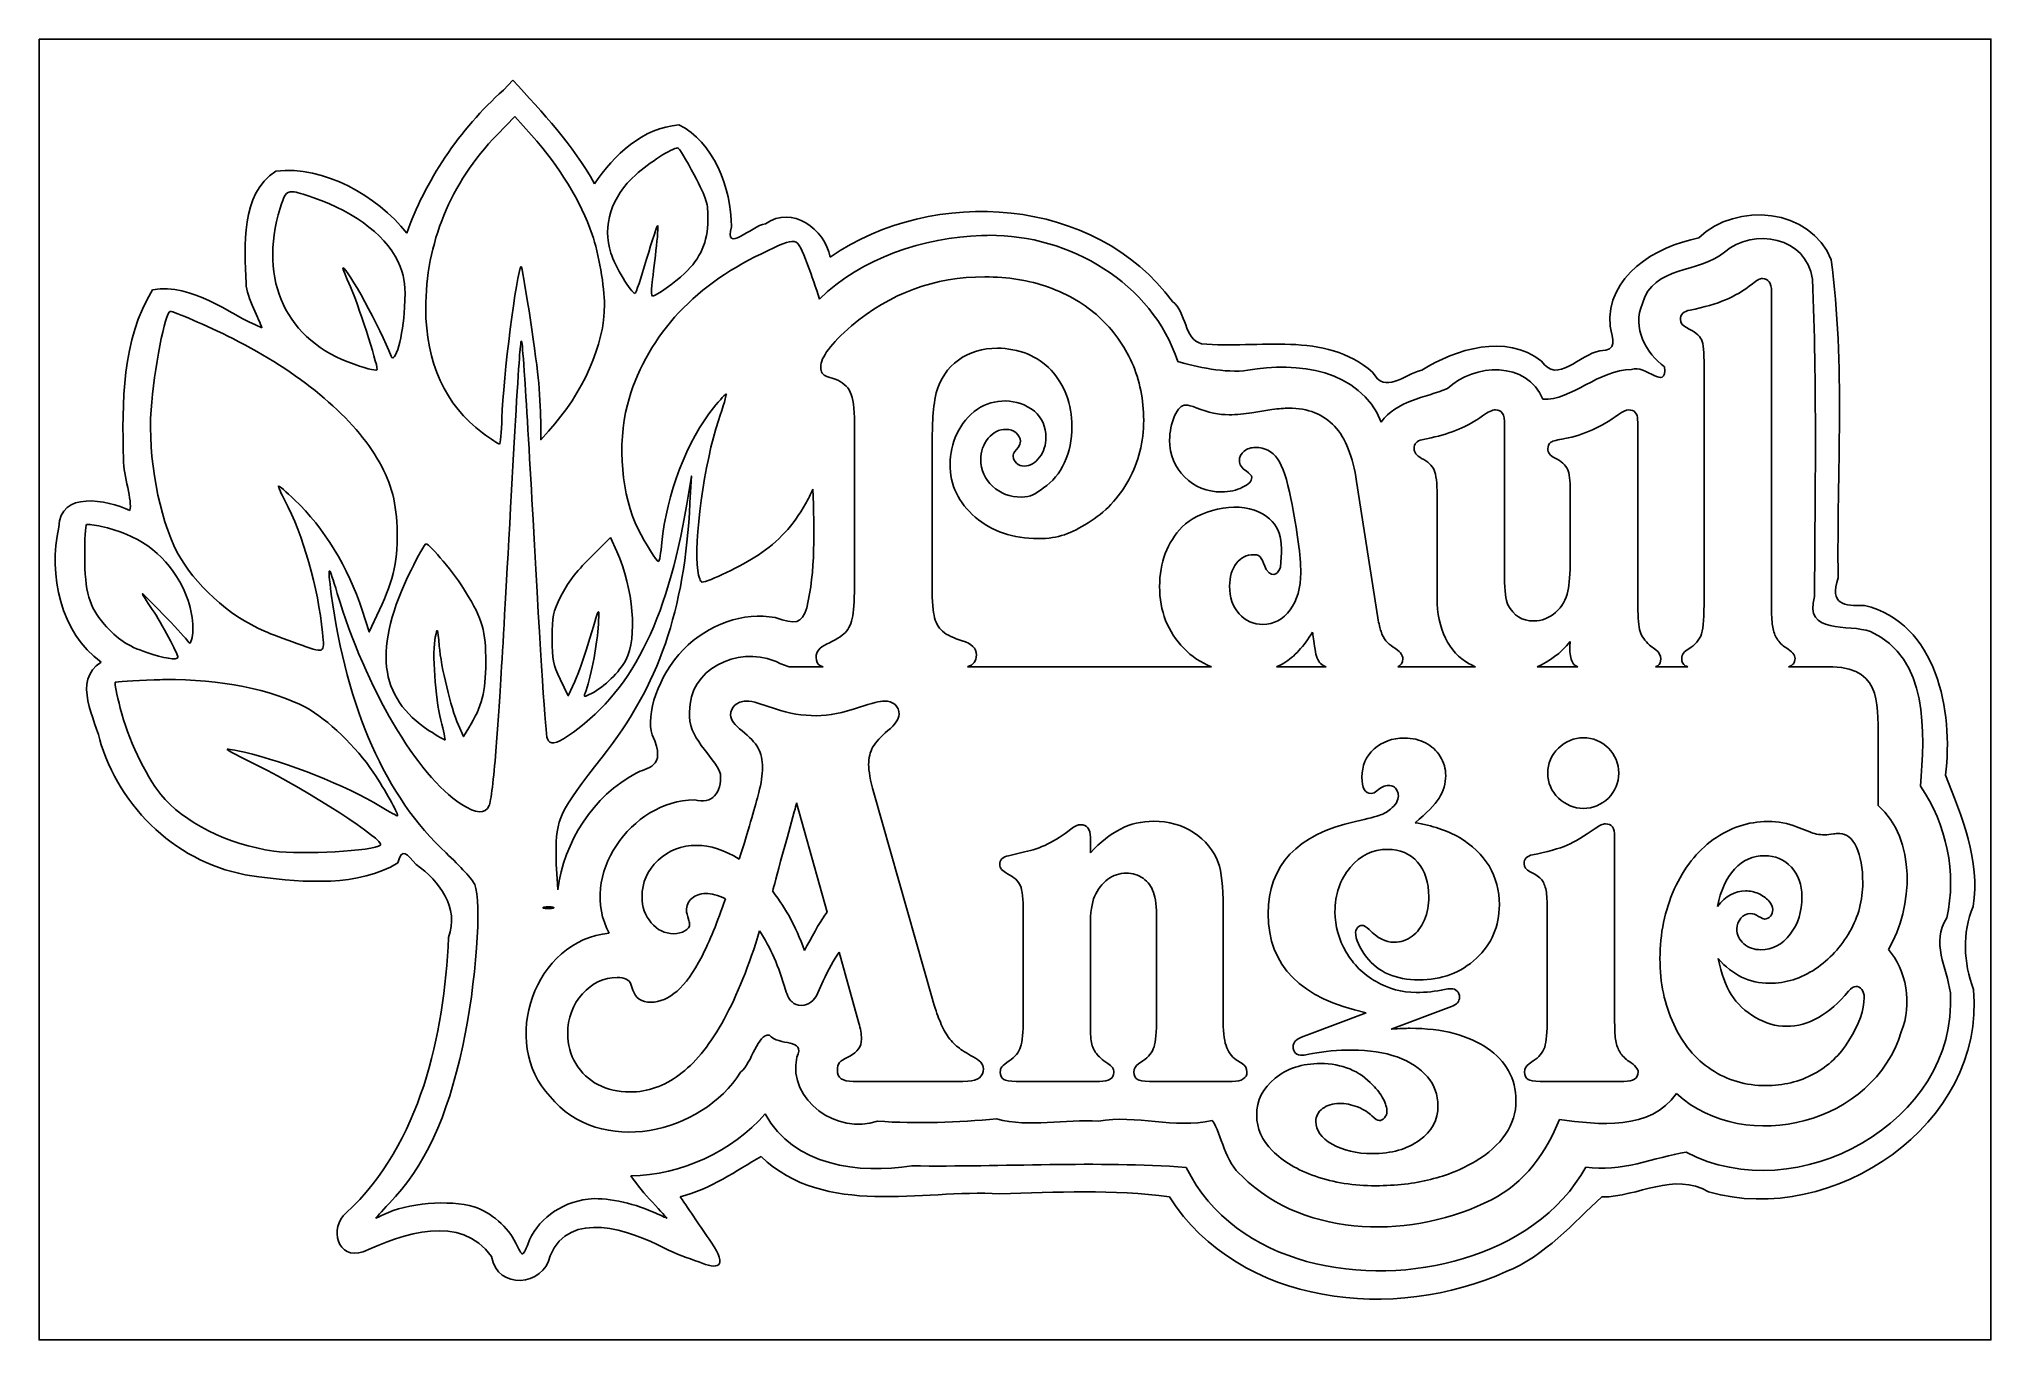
# Model space of a CAD drawing. Extents: x 1 to 301, y 0 to 200.
import ezdxf

# ---------------------------------------------------------------- set-up
doc = ezdxf.new("R2010")
doc.units = 0
doc.layers.add('Ebene_1', color=7, linetype='CONTINUOUS')

msp = doc.modelspace()

# ---------------------------------------------------------------- linework, layer by layer
at = {"layer": 'Ebene_1', "color": 7}
for points in [[(0.711916, 199.947045), (300.711916, 199.947045), (300.711916, -0.052955), (0.711916, -0.052955)], [(98.847483, 183.213671)], [(39.667622, 176.469897)], [(146.729819, 169.770033)], [(146.069189, 163.386542)], [(20.862573, 158.083938)], [(8.323811, 125.33657)], [(60.186795, 122.347617)], [(196.434589, 108.76714)], [(236.044057, 107.312447)], [(20.09933, 101.468272)], [(243.492795, 87.096823)], [(162.290591, 77.222063)], [(78.999598, 66.535004)], [(258.701669, 66.597893)], [(121.865821, 65.716213)], [(111.462071, 62.850763)], [(258.789839, 58.574673)], [(217.791989, 51.212673)], [(244.286302, 39.706823)]]:
    msp.add_lwpolyline(points, close=True, dxfattribs=at)
for points in [[(73.552741, 193.611454), (72.072271, 192.072392), (72.072291, 192.072392)], [(73.82162, 188.048516), (71.126178, 185.244038)], [(76.414256, 185.142234), (73.82162, 188.048516)], [(266.991004, 112.381906), (266.991004, 161.138618)], [(121.779198, 148.089803), (123.057673, 147.649004)], [(256.630913, 149.676787), (256.630913, 113.924964)], [(77.816246, 141.242589), (77.821406, 138.342507), (79.023916, 139.671626)], [(190.175023, 142.975904), (187.088907, 142.49118)], [(246.447556, 112.690413), (246.447556, 140.507321), (246.447556, 140.992045), (246.403632, 141.432846)], [(68.862233, 139.407559), (68.863821, 139.407559)], [(126.054907, 140.948119), (126.054907, 116.613689)], [(214.663449, 138.655753), (213.252682, 138.347246)], [(225.949065, 117.142856), (225.949065, 140.507321)], [(137.95754, 116.702055), (137.95754, 137.112695)], [(151.183087, 137.157137), (150.698362, 136.539602)], [(100.756928, 128.630955), (100.968801, 132.754219), (100.251532, 128.434584)], [(206.485654, 110.97114), (203.223839, 131.910945)], [(215.588974, 129.794797), (215.588974, 113.968888)], [(236.044057, 130.456255), (236.044057, 119.876023)], [(88.519949, 123.32947), (85.400242, 120.188061)], [(89.493531, 121.169425), (88.519949, 123.32947)], [(50.369303, 112.137389), (51.457085, 108.799091), (53.047177, 112.179764)], [(17.276755, 105.617373), (17.276755, 105.616844)], [(249.225165, 106.033973), (248.255197, 106.783281)], [(121.242279, 103.447567), (116.002291, 103.447567)], [(180.905304, 103.447567), (143.403718, 103.447567)], [(198.552806, 103.447567), (190.925882, 103.447567)], [(221.467685, 103.447567), (209.540766, 103.447567)], [(237.20316, 103.447567), (230.941525, 103.447567)], [(254.110654, 103.447567), (249.176587, 103.447567)], [(276.383524, 103.447567), (269.591363, 103.447567)], [(80.818608, 101.534418), (82.048508, 98.981602), (83.045347, 101.180435)], [(84.635948, 99.36556), (84.635948, 99.366618)], [(111.197571, 97.853243), (113.886671, 96.971573)], [(65.170986, 94.465601), (65.924946, 92.698266), (66.770887, 94.072859)], [(283.372432, 82.132589), (283.372432, 91.432426)], [(129.007391, 84.055043), (137.956381, 52.491103)], [(116.796201, 81.145513), (115.738191, 77.310233), (114.680181, 73.563123)], [(121.865821, 65.716213), (117.148871, 82.512113)], [(270.824693, 78.853163), (272.852543, 78.059653)], [(162.290591, 77.222063), (162.290591, 74.841543)], [(242.875623, 77.354313), (242.875623, 48.788073)], [(108.332121, 73.871703), (108.596631, 74.665213)], [(149.726731, 74.400713), (152.195421, 74.973793)], [(182.701351, 66.553803), (182.701351, 49.537493)], [(151.975001, 49.361163), (151.975001, 50.198753), (151.975001, 65.716213)], [(162.290591, 63.644283), (162.290591, 48.788073)], [(172.473931, 49.361163), (172.473931, 50.198753), (172.473931, 64.658203)], [(232.51595, 49.361163), (232.51595, 50.331003), (232.51595, 65.892553)], [(111.462071, 62.850773), (111.197571, 61.969103)], [(118.383211, 59.809003), (118.735881, 60.514343)], [(126.715031, 48.655813), (123.673261, 59.544483)], [(91.668481, 54.651203), (91.977071, 53.725443)], [(121.248651, 55.136113), (120.411061, 53.328683)], [(217.791989, 51.212673), (208.534411, 47.730063)], [(195.000711, 46.583883), (195.573801, 46.804303), (204.699131, 50.242833)], [(169.696661, 42.395933), (170.357911, 42.836773)], [(184.729201, 43.013103), (185.610881, 42.440013)], [(229.738676, 42.395933), (230.355848, 42.836773)], [(143.466841, 39.750913), (142.673341, 39.706813), (125.833361, 39.706813)], [(163.701271, 39.706823), (150.872911, 39.706823)], [(184.112031, 39.706823), (171.371841, 39.706823)], [(244.286302, 39.706823), (231.413857, 39.706823)], [(73.973549, 14.844103), (73.97302, 14.843574)]]:
    msp.add_lwpolyline(points, dxfattribs=at)
for points in [[(72.072291, 192.072392), (65.428751, 186.225764), (59.865091, 177.805543), (57.234401, 170.109513)], [(86.089851, 177.699353), (82.812771, 183.653402), (78.102311, 188.627551), (73.552741, 193.611454)], [(99.066411, 186.75208), (93.504341, 186.306076), (89.050851, 182.135373), (86.089851, 177.699353)], [(107.138681, 171.093893), (107.145681, 177.008363), (104.296561, 184.237855), (99.066411, 186.75208)], [(71.126178, 185.244038), (63.912459, 177.738598), (60.149586, 168.571992), (60.149586, 158.505101)], [(85.733585, 169.896136), (83.968293, 175.018186), (80.753656, 180.277695), (76.414256, 185.142234)], [(98.847483, 183.213671), (98.028262, 183.206289), (94.448796, 180.904856), (92.422035, 179.082657)], [(101.389446, 179.083173), (100.216567, 181.357042), (99.072424, 183.215671), (98.847483, 183.213671)], [(57.234401, 170.109513), (52.542281, 175.969933), (44.543831, 180.434644), (37.119171, 179.656381)], [(37.119171, 179.656381), (31.612651, 176.058533), (32.318341, 168.127293), (32.523461, 162.414203)], [(92.422035, 179.082657), (88.670915, 175.71013), (87.249917, 171.243344), (88.591778, 167.041015)], [(103.508179, 172.11254), (103.521118, 174.788639), (103.401497, 175.182336), (101.389446, 179.083173)], [(174.894541, 159.613423), (162.997691, 175.762553), (138.249621, 177.399403), (122.326181, 166.427873)], [(39.667622, 176.469897), (38.587063, 176.541059), (38.36267, 175.830888), (37.77937, 173.942401)], [(42.799733, 175.583646), (41.272664, 176.103047), (40.315983, 176.427198), (39.667622, 176.469897)], [(56.198407, 164.956386), (54.544666, 169.340037), (49.580686, 173.277294), (42.799733, 175.583646)], [(122.326181, 166.427873), (121.398491, 170.768023), (116.532571, 174.449483), (112.357431, 171.550923)], [(276.1445, 166.015763), (273.058112, 173.968783), (261.542253, 174.955403), (255.816377, 169.377093)], [(37.77937, 173.942401), (34.331849, 162.780522), (38.723483, 153.514306), (49.153358, 149.945418)], [(94.094802, 166.125824), (94.945623, 169.036814), (95.712941, 171.347061), (95.800639, 171.259362)], [(95.800639, 171.259362), (95.888301, 171.17184), (95.765222, 169.45298), (95.527272, 167.43944)], [(99.945091, 163.929576), (102.385761, 166.229135), (103.494281, 168.769958), (103.508179, 172.11254)], [(112.357431, 171.550923), (110.180011, 171.206913), (105.946981, 166.816223), (107.138681, 171.093893)], [(273.262661, 163.039179), (272.388676, 169.495319), (264.247942, 171.025282), (259.735322, 167.199648)], [(87.632177, 159.112815), (87.64104, 161.723466), (86.691295, 167.117286), (85.733585, 169.896136)], [(118.807504, 165.300551), (117.048295, 169.760722), (117.494382, 169.656947), (111.742304, 166.941277)], [(145.540239, 169.736457), (136.773448, 169.466678), (127.041771, 166.241216), (120.642535, 159.971679)], [(146.729832, 169.770046), (146.332603, 169.766792), (145.936238, 169.755468), (145.540239, 169.736457)], [(175.714095, 150.396538), (171.798814, 162.444083), (159.043863, 169.870932), (146.729819, 169.770033)], [(255.816377, 169.377093), (249.184997, 168.056413), (241.478447, 163.554593), (242.195287, 155.783343)], [(71.854335, 141.690624), (72.032217, 147.741904), (74.122317, 164.332039), (74.791106, 165.000828)], [(74.791106, 165.000828), (74.989488, 165.199197), (76.984897, 152.247658), (77.429706, 147.873709)], [(88.591778, 167.041015), (89.216219, 165.085434), (91.757232, 160.832945), (92.301112, 160.833125)], [(111.742304, 166.941277), (101.020583, 161.879327), (93.749254, 153.675537), (91.144595, 143.702386)], [(92.301112, 160.833125), (92.436793, 160.833175), (93.244042, 163.214843), (94.094802, 166.125824)], [(95.527272, 167.43944), (95.289052, 165.425879), (95.010744, 163.027492), (94.908705, 162.109533)], [(120.642535, 159.971679), (120.123748, 161.732314), (119.513738, 163.510023), (118.807504, 165.300551)], [(259.735322, 167.199648), (255.88123, 163.845525), (248.759718, 165.204978), (247.137642, 159.263699)], [(277.220672, 117.101703), (277.006054, 133.380213), (278.34205, 149.875853), (276.1445, 166.015763)], [(34.968781, 155.545063), (29.571511, 157.791243), (24.445361, 162.401053), (18.154321, 161.394673)], [(32.523461, 162.414203), (32.653021, 160.140113), (34.633601, 156.706853), (34.968781, 155.545063)], [(48.590615, 161.839264), (47.848353, 163.445735), (47.321832, 164.760015), (47.420125, 164.760015)], [(47.420125, 164.760015), (48.108465, 164.760015), (53.209102, 155.433596), (54.829498, 151.212007)], [(56.891904, 158.673048), (57.061994, 162.09365), (56.972657, 162.904037), (56.198407, 164.956386)], [(94.908705, 162.109533), (94.806166, 161.191561), (94.854828, 160.440383), (95.016708, 160.440383)], [(95.016708, 160.440383), (95.532278, 160.440383), (98.386219, 162.460805), (99.945091, 163.929576)], [(146.069189, 163.386542), (138.369229, 163.386542), (131.536182, 160.874043), (125.570182, 155.848502)], [(155.855671, 161.799561), (152.857981, 162.857571), (149.595889, 163.386542), (146.069189, 163.386542)], [(264.081106, 162.328728), (262.670427, 161.241327), (261.289072, 160.418534), (259.937173, 159.860144)], [(265.580238, 163.122478), (265.198179, 163.122478), (264.698276, 162.857727), (264.081106, 162.328728)], [(266.991004, 161.138618), (266.991004, 162.461128), (266.520691, 163.122478), (265.580238, 163.122478)], [(273.598558, 114.254042), (273.670879, 130.51214), (273.980799, 146.842771), (273.262661, 163.039179)], [(18.154321, 161.394673), (13.431031, 153.690093), (13.470271, 144.048193), (13.689481, 135.300923)], [(52.688032, 149.166135), (52.688032, 150.099826), (49.596032, 159.663175), (48.590615, 161.839264)], [(79.023916, 139.671626), (84.381866, 145.595866), (87.608976, 152.889257), (87.632177, 159.112815)], [(163.614371, 157.214827), (161.527739, 159.154508), (158.94153, 160.682781), (155.855671, 161.799561)], [(179.382821, 153.101703), (176.608291, 153.810503), (177.154671, 157.938493), (174.894541, 159.613423)], [(247.137642, 159.263699), (245.51486, 155.611843), (247.727115, 151.540025), (250.545703, 149.574366)], [(259.937173, 159.860144), (258.467714, 159.242974), (256.645634, 158.714001), (254.470839, 158.27316)], [(20.862573, 158.083938), (20.109569, 158.083938), (18.354138, 149.041265), (17.927868, 142.964963)], [(30.495576, 153.889879), (26.435624, 155.922519), (21.4713, 158.083938), (20.862573, 158.083938)], [(54.829498, 151.212007), (55.400239, 149.724975), (56.676695, 154.34201), (56.891904, 158.673048)], [(60.149586, 158.505101), (60.149586, 150.27113), (63.206034, 143.571428), (68.862233, 139.407559)], [(168.68383, 150.205953), (167.508267, 152.850982), (165.818561, 155.186978), (163.614371, 157.214827)], [(254.470839, 158.27316), (253.471608, 158.096831), (252.972223, 157.611979), (252.972223, 156.81847)], [(252.972223, 156.81847), (252.972223, 156.31886), (253.280576, 155.9072), (253.897746, 155.583919)], [(52.594502, 135.611925), (48.633716, 142.183956), (40.591653, 148.835258), (30.495576, 153.889879)], [(75.367263, 147.677338), (74.907052, 154.416728), (74.871746, 154.608641), (74.609687, 151.800599)], [(125.570182, 155.848502), (122.425541, 153.115312), (120.853156, 151.013954), (120.853156, 149.544495)], [(205.671881, 148.730603), (198.291541, 155.165343), (188.114361, 152.240623), (179.382821, 153.101703)], [(231.656227, 150.435683), (226.069077, 154.709313), (218.550989, 152.298013), (213.218761, 149.031393)], [(242.195287, 155.783343), (242.544597, 153.782073), (243.452767, 152.059783), (240.603487, 152.002093)], [(253.897746, 155.583919), (255.132091, 154.996139), (255.911276, 154.378911), (256.234557, 153.732352)], [(256.234557, 153.732352), (256.499055, 153.115171), (256.630913, 151.763415), (256.630913, 149.676787)], [(74.609687, 151.800599), (74.458647, 150.180669), (73.882691, 140.637644), (73.329662, 130.594142)], [(138.618998, 145.532853), (139.206778, 147.707654), (140.338441, 149.39736), (142.013621, 150.60231)], [(142.013621, 150.60231), (143.718191, 151.80727), (145.716245, 152.409954), (148.008606, 152.409954)], [(148.008606, 152.409954), (149.595613, 152.409954), (151.138931, 152.116134), (152.637779, 151.528351)], [(152.637779, 151.528351), (153.989678, 150.969953), (155.194525, 150.147171), (156.252546, 149.05977)], [(170.491471, 141.344994), (170.491471, 144.489636), (169.888787, 147.443383), (168.68383, 150.205953)], [(186.471577, 149.016778), (183.057817, 148.555585), (178.480784, 149.54908), (175.714095, 150.396538)], [(206.975753, 141.064808), (203.762822, 149.20922), (194.02464, 150.38678), (186.471577, 149.016778)], [(231.844517, 144.560718), (229.439243, 150.522646), (221.26729, 150.089391), (217.190633, 146.201447)], [(240.603487, 152.002093), (237.516277, 151.520033), (234.002867, 146.762723), (231.656227, 150.435683)], [(250.545703, 149.574366), (250.89077, 145.623629), (247.580692, 150.061189), (245.446272, 149.121164)], [(49.153358, 149.945418), (51.507038, 149.138335), (52.688032, 148.879496), (52.688032, 149.166135)], [(76.643671, 126.078139), (76.20722, 134.069759), (75.633024, 143.789537), (75.367263, 147.677338)], [(77.429706, 147.873709), (77.638436, 145.821818), (77.813246, 142.837778), (77.816246, 141.242589)], [(120.853156, 149.544495), (120.853156, 148.750986), (121.162028, 148.266134), (121.779198, 148.089803)], [(123.057673, 147.649004), (124.174463, 147.237553), (124.953124, 146.576206), (125.393965, 145.665145)], [(156.252546, 149.05977), (157.281166, 147.94298), (158.074371, 146.649879), (158.632761, 145.18042)], [(213.218761, 149.031393), (210.459131, 148.394353), (207.589001, 145.228223), (205.671881, 148.730603)], [(245.446272, 149.121164), (240.465409, 149.164114), (236.164165, 144.34797), (231.844517, 144.560718)], [(104.378928, 143.257971), (105.396749, 144.499269), (106.282918, 145.461741), (106.348317, 145.396341)], [(106.348317, 145.396341), (106.413627, 145.330989), (105.86504, 143.486576), (105.129271, 141.297366)], [(125.393965, 145.665145), (125.834805, 144.754084), (126.054907, 143.1817), (126.054907, 140.948119)], [(137.95754, 137.112695), (138.037627, 139.925809), (137.969129, 142.926485), (138.618998, 145.532853)], [(153.696113, 142.755763), (151.016243, 144.81198), (147.485948, 144.714489), (144.923522, 143.06427)], [(158.632761, 145.18042), (159.191162, 143.71097), (159.470437, 142.123523), (159.470437, 140.418952)], [(217.190633, 146.201447), (213.699823, 144.779143), (209.355198, 144.353555), (206.975753, 141.064808)], [(17.927868, 142.964963), (17.420397, 135.734584), (19.136511, 126.40659), (21.965357, 121.020052)], [(71.484849, 137.665547), (71.62307, 137.666606), (71.789435, 139.477842), (71.854335, 141.690624)], [(91.144595, 143.702386), (89.554915, 137.615758), (90.239238, 129.676358), (92.793589, 124.576941)], [(96.439362, 122.56621), (97.091502, 129.76293), (100.414399, 138.42302), (104.378928, 143.257971)], [(105.129271, 141.297366), (102.9981, 134.956695), (101.295443, 122.603017), (101.950651, 118.233658)], [(144.923522, 143.06427), (142.098052, 141.047174), (140.760636, 137.724854), (140.735146, 134.600188)], [(155.459312, 138.699679), (155.459312, 140.31608), (154.871683, 141.66837), (153.696113, 142.755763)], [(168.199102, 132.175528), (169.727344, 134.938109), (170.491471, 137.994636), (170.491471, 141.344994)], [(175.230717, 142.005936), (174.731106, 140.830366), (174.48089, 139.581387), (174.48089, 138.258878)], [(176.94999, 143.681286), (176.30343, 143.681286), (175.730335, 143.122727), (175.230717, 142.005936)], [(178.580897, 143.240488), (177.875558, 143.534376), (177.332051, 143.681286), (176.94999, 143.681286)], [(183.606433, 142.18267), (182.078202, 142.18267), (180.403019, 142.535145), (178.580897, 143.240488)], [(187.088907, 142.49118), (185.972117, 142.285458), (184.811393, 142.18267), (183.606433, 142.18267)], [(192.775899, 143.196561), (192.129339, 143.196561), (191.262416, 143.122864), (190.175023, 142.975904)], [(199.829214, 140.418952), (198.124641, 142.270464), (195.773585, 143.196561), (192.775899, 143.196561)], [(222.55444, 142.005936), (220.320867, 140.389536), (217.690531, 139.272923), (214.663449, 138.655753)], [(224.538299, 142.931978), (224.068074, 142.931978), (223.406727, 142.623106), (222.55444, 142.005936)], [(225.64004, 142.402811), (225.434316, 142.755472), (225.067304, 142.931978), (224.538299, 142.931978)], [(225.949065, 140.507321), (225.949065, 141.447779), (225.845764, 142.079522), (225.64004, 142.402811)], [(243.449805, 142.226596), (240.892949, 140.316294), (238.145296, 139.081851), (235.206381, 138.523462)], [(244.992863, 142.931978), (244.610808, 142.931978), (244.096368, 142.696814), (243.449805, 142.226596)], [(246.403632, 141.432846), (246.403632, 142.432074), (245.933317, 142.931978), (244.992863, 142.931978)], [(68.863821, 139.407559), (70.167, 138.448179), (71.346628, 137.664605), (71.484849, 137.665547)], [(145.452172, 135.261128), (145.452172, 136.52486), (145.834244, 137.626937), (146.598355, 138.567388)], [(146.598355, 138.567388), (147.333085, 139.478446), (148.259174, 139.934228), (149.375964, 139.934228)], [(149.375964, 139.934228), (149.934354, 139.934228), (150.433739, 139.757722), (150.87458, 139.405061)], [(150.87458, 139.405061), (151.31541, 139.023003), (151.536038, 138.596817), (151.536038, 138.126587)], [(151.536038, 138.126587), (151.536038, 137.803308), (151.418209, 137.480408), (151.183087, 137.157137)], [(154.489347, 135.658003), (155.135906, 136.510284), (155.459312, 137.52412), (155.459312, 138.699679)], [(159.470437, 140.418952), (159.470437, 138.361714), (159.088374, 136.49551), (158.324254, 134.820329)], [(174.48089, 138.258878), (174.48089, 136.025308), (175.245017, 134.144568), (176.773256, 132.616329)], [(203.223839, 131.910945), (202.636051, 135.760926), (201.504394, 138.596823), (199.829214, 140.418952)], [(213.252682, 138.347246), (212.459176, 138.170904), (212.062576, 137.715122), (212.062576, 136.980404)], [(235.206381, 138.523462), (234.089593, 138.347122), (233.384124, 138.156101), (233.090233, 137.950371)], [(13.689481, 135.300923), (13.693481, 132.815223), (15.084651, 128.912193), (14.673851, 127.453263)], [(55.735902, 124.900433), (55.551363, 129.263383), (54.727641, 132.072414), (52.594502, 135.611925)], [(147.259814, 131.205563), (146.054864, 132.322353), (145.452172, 133.67412), (145.452172, 135.261128)], [(150.698362, 136.539602), (150.522033, 136.333873), (150.433779, 136.06965), (150.433779, 135.746371)], [(150.433779, 135.746371), (150.433779, 135.3937), (150.610285, 135.055758), (150.962946, 134.73248)], [(152.109129, 134.291679), (153.049579, 134.291679), (153.842787, 134.746934), (154.489347, 135.658003)], [(185.193414, 135.128836), (185.193414, 135.687226), (185.443112, 136.172596), (185.942722, 136.584045)], [(186.251231, 133.541855), (185.545892, 133.982685), (185.193414, 134.511667), (185.193414, 135.128836)], [(185.942722, 136.584045), (186.412953, 136.966106), (186.986048, 137.157137), (187.661998, 137.157137)], [(187.661998, 137.157137), (189.102066, 137.157137), (190.233734, 136.56899), (191.056623, 135.39342)], [(191.056623, 135.39342), (191.850129, 134.24725), (192.540544, 132.2196), (193.128332, 129.310072)], [(212.062576, 136.980404), (212.062576, 136.686504), (212.150825, 136.422292), (212.327159, 136.18717)], [(212.327159, 136.18717), (212.532884, 135.922671), (212.826701, 135.687507), (213.208759, 135.481788)], [(213.208759, 135.481788), (214.1786, 134.982167), (214.824895, 134.379486), (215.148176, 133.674146)], [(233.090233, 137.950371), (232.766949, 137.71526), (232.605508, 137.377318), (232.605506, 136.936477)], [(232.605506, 136.936477), (232.605506, 136.378088), (232.973036, 135.907762), (233.707765, 135.525711)], [(233.707765, 135.525711), (234.677606, 135.026093), (235.323901, 134.452998), (235.647182, 133.806438)], [(140.735146, 134.600188), (140.735146, 131.367377), (142.028258, 128.648802), (144.614496, 126.444613)], [(150.962946, 134.73248), (151.286227, 134.438589), (151.66829, 134.291679), (152.109129, 134.291679)], [(158.324254, 134.820329), (157.560143, 133.174539), (156.487663, 131.881428), (155.106363, 130.94098)], [(161.939021, 125.563014), (164.55466, 127.150022), (166.641484, 129.35417), (168.199102, 132.175528)], [(176.773256, 132.616329), (178.301487, 131.088098), (180.197279, 130.323963), (182.460247, 130.323963)], [(185.678139, 131.029345), (186.618589, 131.470186), (187.088905, 131.969563), (187.088907, 132.527961)], [(187.088907, 132.527961), (187.088907, 132.851242), (186.809621, 133.189184), (186.251231, 133.541855)], [(215.148176, 133.674146), (215.442067, 132.968804), (215.588974, 131.675706), (215.588974, 129.794797)], [(235.647182, 133.806438), (235.911684, 133.189268), (236.044057, 132.072655), (236.044057, 130.456255)], [(14.673851, 127.453263), (11.160041, 129.159643), (3.872051, 130.497673), (3.744171, 124.912243)], [(38.512663, 128.992691), (37.887426, 130.16343), (37.432263, 131.178234), (37.501346, 131.247332)], [(37.501346, 131.247332), (37.570693, 131.316682), (38.688425, 130.358922), (39.984937, 129.118781)], [(39.984937, 129.118781), (44.550454, 124.751732), (48.207737, 118.770689), (50.369303, 112.137389)], [(73.329662, 130.594142), (71.725512, 101.462703), (71.531096, 98.215382), (70.922057, 90.442072)], [(118.505715, 128.479545), (118.921386, 129.222818), (119.303275, 129.984145), (119.658616, 130.758991)], [(119.658616, 130.758991), (119.835233, 124.51203), (120.07588, 118.092149), (118.709836, 112.49809)], [(151.66833, 129.530213), (149.93437, 129.530213), (148.464763, 130.088783), (147.259814, 131.205563)], [(155.106363, 130.94098), (153.725082, 130.000529), (153.284731, 129.530213), (151.66833, 129.530213)], [(188.23509, 127.193921), (184.54872, 129.025957), (178.856159, 127.383403), (176.420823, 124.945998)], [(182.460247, 130.323963), (183.694589, 130.323963), (184.76707, 130.559117), (185.678139, 131.029345)], [(193.128332, 129.310072), (194.127557, 124.225751), (194.627463, 120.419622), (194.627463, 117.892164)], [(44.272509, 108.700906), (43.62137, 115.560795), (41.277691, 123.8172), (38.512663, 128.992691)], [(78.838885, 92.353067), (78.565446, 93.065598), (77.82801, 104.393151), (76.643671, 126.078139)], [(100.251532, 128.434584), (97.223981, 110.203496), (91.602893, 99.24713), (81.951874, 92.766478)], [(87.281781, 89.556339), (96.02907, 100.723179), (99.899998, 111.947876), (100.756928, 128.630955)], [(111.237942, 120.604571), (114.385541, 122.697092), (116.635973, 125.136135), (118.505715, 128.479545)], [(144.614496, 126.444613), (147.171355, 124.240433), (150.389834, 123.138354), (154.269205, 123.138354)], [(191.496905, 118.773763), (191.95746, 122.985626), (191.595619, 125.604564), (188.23509, 127.193921)], [(3.744171, 124.912243), (2.146661, 117.533663), (3.989131, 108.667423), (10.277371, 104.164203)], [(7.986361, 125.294726), (7.841131, 125.149734), (7.728154, 122.969433), (7.733155, 120.449544)], [(8.323811, 125.336583), (8.141116, 125.344283), (8.022662, 125.331027), (7.986361, 125.294726)], [(11.227004, 124.786215), (9.998993, 125.104935), (8.871895, 125.313469), (8.323811, 125.33657)], [(22.808187, 115.616233), (20.429927, 120.375543), (16.629981, 123.384207), (11.227004, 124.786215)], [(53.047177, 112.179764), (55.268828, 116.903394), (55.940002, 120.078884), (55.735902, 124.900433)], [(92.793589, 124.576941), (93.921418, 122.325418), (95.638543, 119.600255), (95.929833, 119.599467)], [(154.269205, 123.138354), (157.472624, 123.138354), (159.32339, 123.946603), (161.939021, 125.563014)], [(176.420823, 124.945998), (174.099083, 122.536085), (172.938348, 119.479571), (172.938348, 115.776529)], [(7.733155, 120.449544), (7.74559, 114.954942), (8.408133, 112.638377), (10.715908, 110.016589)], [(21.965357, 121.020052), (24.541578, 116.11446), (29.824857, 111.338381), (35.349542, 108.920532)], [(60.186795, 122.347617), (60.016765, 122.347617), (58.983925, 120.532149), (57.891844, 118.31324)], [(66.271693, 114.978043), (64.660303, 117.630803), (60.765724, 122.347617), (60.186795, 122.347617)], [(85.400242, 120.188061), (83.196411, 117.968739), (81.885205, 116.241285), (80.934364, 114.305215)], [(90.879493, 104.452616), (92.705515, 107.978737), (92.089041, 115.412385), (89.493531, 121.169425)], [(95.929833, 119.599467), (96.061971, 119.599202), (96.291402, 120.934131), (96.439362, 122.56621)], [(102.607461, 116.457021), (103.546941, 116.457021), (108.786982, 118.975204), (111.237942, 120.604571)], [(184.752615, 119.346856), (185.428554, 120.228524), (186.310014, 120.669773), (187.397414, 120.669773)], [(187.397414, 120.669773), (188.661154, 120.669773), (188.602102, 119.905635), (189.336831, 118.377404)], [(46.557663, 114.689689), (45.159075, 119.362927), (45.006146, 119.351105), (45.634188, 114.619924)], [(57.891844, 118.31324), (51.989876, 106.321418), (52.855963, 98.678765), (60.690641, 93.615005)], [(101.950651, 118.233658), (102.097172, 117.256558), (102.392691, 116.457021), (102.607461, 116.457021)], [(183.694798, 115.820455), (183.694798, 117.260524), (184.047265, 118.435784), (184.752615, 119.346856)], [(189.336831, 118.377404), (190.511753, 116.737324), (191.303484, 118.155154), (191.496905, 118.773763)], [(194.627463, 117.892164), (194.627463, 115.570424), (194.083438, 113.67515), (192.99604, 112.205688)], [(226.477716, 112.954996), (226.125045, 113.719108), (225.949065, 115.115004), (225.949065, 117.142856)], [(236.044057, 119.876023), (236.044057, 117.760012), (235.92622, 116.158547), (235.691106, 115.071147)], [(281.283172, 112.869283), (278.080267, 112.758283), (275.889138, 113.005233), (277.220672, 117.101703)], [(16.558967, 114.701042), (16.558967, 114.901522), (22.776728, 108.449261), (23.384396, 107.618271)], [(18.113394, 112.254681), (17.258287, 113.535172), (16.558967, 114.636045), (16.558967, 114.701042)], [(24.228788, 107.923164), (24.67678, 109.708201), (24.042071, 113.147052), (22.808187, 115.616233)], [(45.634188, 114.619924), (47.964373, 97.067495), (54.041402, 83.347161), (63.263608, 74.816669)], [(65.573545, 82.338175), (58.856575, 86.648484), (50.89757, 100.189258), (46.557663, 114.689689)], [(69.367111, 104.086719), (69.379811, 109.002137), (68.920624, 110.617111), (66.271693, 114.978043)], [(80.934364, 114.305215), (79.687626, 111.766676), (79.588193, 111.289243), (79.588193, 107.826024)], [(126.054907, 116.613689), (126.054907, 114.174397), (125.967211, 112.396437), (125.79084, 111.279647)], [(138.266563, 111.368015), (138.060844, 112.367243), (137.95754, 114.145195), (137.95754, 116.702055)], [(172.938348, 115.776529), (172.938348, 111.98533), (174.172275, 108.826015), (176.640964, 106.298556)], [(185.14949, 111.588156), (184.17965, 112.704947), (183.694798, 114.115874), (183.694798, 115.820455)], [(235.691106, 115.071147), (235.426607, 113.748638), (234.794846, 112.661095), (233.795615, 111.808813)], [(282.186665, 108.853854), (278.902747, 110.09343), (271.82655, 108.275202), (273.598558, 114.254042)], [(22.056823, 104.893891), (22.056823, 105.418351), (19.534047, 110.127241), (18.113394, 112.254681)], [(85.020419, 106.678291), (86.94902, 113.184961), (86.859131, 113.033863), (86.633243, 109.388204)], [(113.864138, 110.99069), (109.040974, 111.961943), (103.486187, 109.945078), (99.771109, 106.102748)], [(118.709836, 112.49809), (117.957459, 109.985625), (116.957458, 109.985625), (113.864138, 110.99069)], [(125.79084, 111.279647), (125.555731, 110.104077), (125.173657, 109.251708), (124.644657, 108.722698)], [(139.588963, 108.899431), (138.913024, 109.487222), (138.472295, 110.310004), (138.266563, 111.368015)], [(188.808181, 109.957246), (187.338732, 109.957246), (186.119339, 110.500756), (185.14949, 111.588156)], [(192.99604, 112.205688), (191.908645, 110.706848), (190.512751, 109.957246), (188.808181, 109.957246)], [(215.588974, 113.968888), (215.588974, 111.647148), (216.015165, 109.604448), (216.867449, 107.841098)], [(230.445432, 110.486413), (228.652694, 110.486413), (227.33, 111.309206), (226.477716, 112.954996)], [(233.795615, 111.808813), (232.796384, 110.927134), (231.679776, 110.486413), (230.445432, 110.486413)], [(246.800507, 108.854989), (246.565396, 109.648498), (246.447556, 110.927063), (246.447556, 112.690413)], [(256.630913, 113.924964), (256.630913, 111.250543), (256.499055, 109.443005), (256.234557, 108.502556)], [(267.167222, 109.516448), (267.049665, 110.133617), (266.991004, 111.088776), (266.991004, 112.381906)], [(293.726331, 86.770953), (294.959677, 96.602543), (292.414089, 110.164323), (281.283172, 112.869283)], [(10.715908, 110.016589), (12.834427, 107.609828), (14.170943, 106.713663), (17.276755, 105.617373)], [(35.349542, 108.920532), (36.354165, 108.48086), (38.589815, 107.624478), (40.31773, 107.017288)], [(40.31773, 107.017288), (44.787362, 105.446677), (44.589322, 105.361947), (44.272509, 108.700906)], [(62.468826, 95.208191), (61.589965, 98.645711), (61.113244, 105.7934), (61.613063, 108.013609)], [(61.613063, 108.013609), (61.957135, 109.542199), (61.973822, 109.505163), (62.223361, 106.633333)], [(86.633243, 109.388204), (86.455091, 106.510204), (85.458567, 101.509148), (84.635948, 99.36556)], [(124.644657, 108.722698), (124.056877, 108.134928), (123.086658, 107.532742), (121.734756, 106.915572)], [(142.586714, 107.444739), (141.264204, 107.8268), (140.264924, 108.311652), (139.588963, 108.899431)], [(192.026588, 104.00619), (193.642999, 104.976028), (195.112082, 106.562959), (196.434589, 108.76714)], [(196.434589, 108.76714), (196.522758, 108.29692), (196.655124, 107.414942), (196.831464, 106.121822)], [(206.970897, 108.899431), (206.794561, 109.340269), (206.632601, 110.030689), (206.485654, 110.97114)], [(207.720205, 107.444739), (207.396924, 107.8268), (207.147232, 108.311652), (206.970897, 108.899431)], [(248.255197, 106.783281), (247.520473, 107.40045), (247.035621, 108.09087), (246.800507, 108.854989)], [(256.234557, 108.502556), (255.911276, 107.562095), (255.264465, 106.79797), (254.294621, 106.21019)], [(267.828162, 107.753248), (267.504886, 108.252858), (267.284779, 108.840498), (267.167222, 109.516448)], [(289.897304, 85.07081), (290.50597, 93.295801), (291.207814, 104.807264), (282.186665, 108.853854)], [(17.276755, 105.616844), (19.731294, 104.750603), (22.056823, 104.39876), (22.056823, 104.893891)], [(23.384396, 107.618271), (23.940868, 106.857631), (23.963463, 106.866042), (24.228788, 107.923164)], [(62.223361, 106.633333), (62.506891, 103.373312), (64.000345, 97.208639), (65.170986, 94.465601)], [(79.588193, 107.826024), (79.588193, 104.441564), (79.70516, 103.845019), (80.818608, 101.534418)], [(83.045347, 101.180435), (83.593598, 102.389784), (84.482561, 104.863792), (85.020419, 106.678291)], [(99.771109, 106.102748), (95.855496, 102.053009), (93.931178, 96.064467), (94.95746, 92.985625)], [(113.72181, 104.37516), (108.04735, 106.54819), (100.561353, 103.150345), (100.709684, 96.49812)], [(121.734756, 106.915572), (120.676745, 106.445342), (120.147775, 105.769458), (120.147775, 104.88779)], [(144.790714, 105.284149), (144.790714, 106.283377), (144.056172, 107.003909), (142.586714, 107.444739)], [(143.403718, 103.447567), (144.326907, 103.708436), (144.790714, 104.319147), (144.790714, 105.284149)], [(176.640964, 106.298556), (177.873515, 105.020915), (179.296063, 104.071757), (180.905304, 103.447567)], [(196.831464, 106.121822), (196.978411, 105.063812), (197.257691, 104.343806), (197.66914, 103.961748)], [(208.822462, 106.474774), (208.381627, 106.768662), (208.014097, 107.092068), (207.720205, 107.444739)], [(210.321081, 104.66713), (210.321083, 105.25491), (209.821693, 105.857593), (208.822462, 106.474774)], [(216.867449, 107.841098), (217.719735, 106.077748), (218.939645, 104.770103), (220.526658, 103.917822)], [(230.941525, 103.447567), (232.844911, 104.227096), (234.546026, 105.514818), (236.044057, 107.312447)], [(236.044057, 107.312447), (236.014667, 107.047949), (236.000131, 106.636289), (236.000131, 106.077899)], [(236.000131, 106.077899), (236.000131, 105.137448), (236.16158, 104.431979), (236.484856, 103.961748)], [(249.974473, 104.66713), (249.974473, 105.166751), (249.72478, 105.622522), (249.225165, 106.033973)], [(254.294621, 106.21019), (253.559894, 105.828129), (253.192364, 105.328742), (253.192364, 104.711572)], [(269.195004, 106.386406), (268.636609, 106.739077), (268.180833, 107.194858), (267.828162, 107.753248)], [(270.605771, 104.711572), (270.605771, 105.240572), (270.135458, 105.798626), (269.195004, 106.386406)], [(10.277371, 104.164203), (5.675651, 101.336253), (9.410201, 95.379993), (10.259771, 91.449353)], [(66.770887, 94.072859), (68.784269, 97.344188), (69.357113, 99.545558), (69.367111, 104.086719)], [(85.641571, 99.356802), (87.571611, 100.354874), (89.961394, 102.679675), (90.879493, 104.452616)], [(116.002291, 103.447567), (115.233782, 103.671302), (114.472647, 103.974115), (113.72181, 104.37516)], [(120.147775, 104.88779), (120.147775, 104.27062), (120.338804, 103.858968), (120.720865, 103.653239)], [(120.720865, 103.653239), (120.856816, 103.56954), (121.031901, 103.501458), (121.242279, 103.447567)], [(190.925882, 103.447567), (191.310096, 103.611638), (191.677928, 103.796989), (192.026588, 104.00619)], [(197.66914, 103.961748), (197.888048, 103.727198), (198.184149, 103.557327), (198.552806, 103.447567)], [(209.540766, 103.447567), (210.06036, 103.647968), (210.321083, 104.05372), (210.321081, 104.66713)], [(220.526658, 103.917822), (220.826518, 103.742432), (221.142774, 103.589196), (221.467685, 103.447567)], [(236.484856, 103.961748), (236.65693, 103.727108), (236.89787, 103.557317), (237.20316, 103.447567)], [(249.176587, 103.447567), (249.320444, 103.491766), (249.441665, 103.544865), (249.533672, 103.609315)], [(249.533672, 103.609315), (249.827563, 103.815034), (249.974473, 104.167512), (249.974473, 104.66713)], [(253.192364, 104.711572), (253.192364, 104.211951), (253.36886, 103.844424), (253.721531, 103.609315)], [(253.721531, 103.609315), (253.822726, 103.544916), (253.954745, 103.491808), (254.110654, 103.447567)], [(269.591363, 103.447567), (270.266906, 103.652876), (270.605771, 104.073913), (270.605771, 104.711572)], [(283.372432, 91.432426), (283.255068, 96.950121), (284.268139, 103.180299), (276.383524, 103.447567)], [(12.410909, 101.051244), (12.313119, 100.953475), (12.66721, 99.161725), (13.197938, 97.069574)], [(18.402795, 101.431067), (15.205067, 101.319746), (12.508804, 101.149145), (12.410909, 101.051244)], [(20.09933, 101.468272), (19.535979, 101.463219), (18.970511, 101.450783), (18.402795, 101.431067)], [(41.746056, 97.154326), (36.439308, 99.982724), (28.549407, 101.544022), (20.09933, 101.468272)], [(84.635948, 99.366618), (84.399458, 98.748969), (84.4654, 98.748581), (85.641571, 99.356802)], [(13.197938, 97.069574), (14.365756, 92.465716), (17.02585, 86.807062), (19.426494, 83.81922)], [(52.056551, 87.257771), (49.525441, 91.08965), (45.031758, 95.403043), (41.746056, 97.154326)], [(100.709684, 96.49812), (100.262993, 92.486303), (104.350866, 89.988415), (105.463916, 86.927646)], [(107.009611, 96.001733), (107.009611, 96.648293), (107.230031, 97.162603), (107.670871, 97.544663)], [(108.772961, 93.577123), (107.597395, 94.48819), (107.009611, 95.296393), (107.009611, 96.001733)], [(107.670871, 97.544663), (108.141098, 97.95611), (108.699491, 98.161833), (109.346051, 98.161833)], [(109.346051, 98.161833), (109.963225, 98.161833), (110.580398, 98.05897), (111.197571, 97.853243)], [(113.886671, 96.971573), (115.973305, 96.266233), (118.074628, 95.913563), (120.190641, 95.913563)], [(120.190641, 95.913563), (122.100935, 95.913563), (124.305121, 96.3544), (126.803201, 97.236073)], [(126.803201, 97.236073), (128.713495, 97.853247), (129.991921, 98.161833), (130.638481, 98.161833)], [(130.638481, 98.161833), (131.285041, 98.161833), (131.828741, 97.985497), (132.269581, 97.632823)], [(132.886751, 96.133983), (132.886751, 95.39925), (132.313665, 94.56166), (131.167491, 93.621213)], [(132.269581, 97.632823), (132.681028, 97.221377), (132.886751, 96.721763), (132.886751, 96.133983)], [(60.690641, 93.615005), (61.974899, 92.784936), (63.067382, 92.15069), (63.11788, 92.205789)], [(63.11788, 92.205789), (63.168612, 92.260809), (62.876525, 93.61165), (62.468826, 95.208191)], [(111.241651, 90.932103), (110.742038, 91.813777), (109.919141, 92.69545), (108.772961, 93.577123)], [(131.167491, 93.621213), (130.080091, 92.710147), (129.315971, 91.872553), (128.875131, 91.108433)], [(10.259771, 91.449353), (13.702221, 80.747113), (23.166841, 72.377823), (34.471961, 71.159993)], [(34.310868, 88.252025), (31.655218, 89.562065), (29.536065, 90.687131), (29.601073, 90.752131)], [(29.601073, 90.752131), (29.666081, 90.816981), (30.866972, 90.611699), (32.269634, 90.295828)], [(32.269634, 90.295828), (38.692632, 88.849007), (47.984164, 85.145545), (53.17894, 81.961454)], [(70.922057, 90.442072), (70.604877, 86.393603), (70.143565, 82.638702), (69.896796, 82.097362)], [(81.951874, 92.766478), (80.164143, 91.56581), (79.190455, 91.436508), (78.838885, 92.353067)], [(94.95746, 92.985625), (97.348828, 87.710746), (93.957459, 87.985627), (92.498515, 87.073285)], [(111.902901, 87.934413), (111.902901, 89.109973), (111.682485, 90.109203), (111.241651, 90.932103)], [(128.875131, 91.108433), (128.434298, 90.314927), (128.213881, 89.41856), (128.213881, 88.419333)], [(204.037871, 86.479643), (204.037871, 88.213603), (204.655045, 89.653673), (205.889391, 90.799853)], [(205.889391, 90.799853), (207.153125, 91.91664), (208.710748, 92.475033), (210.56226, 92.475033)], [(210.56226, 92.475033), (211.796604, 92.475033), (212.884003, 92.225227), (213.824455, 91.725613)], [(213.824455, 91.725613), (214.735519, 91.255387), (215.484942, 90.56474), (216.072724, 89.653673)], [(232.604117, 87.096823), (232.604117, 88.595663), (233.147817, 89.87409), (234.235215, 90.932103)], [(234.235215, 90.932103), (235.352003, 91.99011), (236.63043, 92.519113), (238.070498, 92.519113)], [(238.070498, 92.519113), (239.569344, 92.519113), (240.847772, 91.99011), (241.905781, 90.932103)], [(241.905781, 90.932103), (242.963791, 89.87409), (243.492795, 88.595663), (243.492795, 87.096823)], [(53.202726, 76.008845), (53.980495, 76.699217), (42.028234, 84.445065), (34.310868, 88.252025)], [(55.829438, 80.544485), (55.829438, 81.057576), (53.989597, 84.331342), (52.056551, 87.257771)], [(80.177306, 74.645105), (80.177306, 80.114614), (80.62954, 81.064048), (87.281781, 89.556339)], [(92.498515, 87.073285), (85.829621, 83.615631), (81.420742, 76.49314), (80.427935, 69.173088)], [(111.329821, 84.099123), (111.711875, 85.53919), (111.902901, 86.81762), (111.902901, 87.934413)], [(128.213881, 88.419333), (128.213881, 87.449487), (128.478385, 85.994723), (129.007391, 84.055043)], [(216.072724, 89.653673), (216.631118, 88.742613), (216.910315, 87.758077), (216.910315, 86.700063)], [(234.235215, 83.261533), (233.147817, 84.319547), (232.604117, 85.597977), (232.604117, 87.096823)], [(243.492795, 87.096823), (243.492795, 85.597977), (242.963791, 84.319547), (241.905781, 83.261533)], [(105.463916, 86.927646), (105.600586, 84.064505), (104.229034, 82.20328), (101.436254, 82.994035)], [(108.596631, 74.665213), (109.889751, 78.897247), (110.800815, 82.041883), (111.329821, 84.099123)], [(205.448551, 83.966873), (204.508098, 83.966873), (204.037871, 84.804463), (204.037871, 86.479643)], [(206.330221, 84.363633), (206.065721, 84.099127), (205.771831, 83.966873), (205.448551, 83.966873)], [(208.093571, 85.201223), (207.564565, 85.201223), (206.976781, 84.922027), (206.330221, 84.363633)], [(208.887081, 85.024883), (208.681355, 85.142443), (208.416851, 85.201223), (208.093571, 85.201223)], [(209.416081, 84.451793), (209.269135, 84.7163), (209.092801, 84.90733), (208.887081, 85.024883)], [(209.636501, 83.614203), (209.636501, 83.87871), (209.563028, 84.157907), (209.416081, 84.451793)], [(216.910315, 86.700063), (216.910315, 85.49511), (216.57234, 84.348933), (215.896389, 83.261533)], [(293.917214, 64.836387), (295.508774, 71.753143), (293.860216, 79.232599), (289.897304, 85.07081)], [(297.960906, 66.591933), (299.13112, 73.647773), (296.165339, 80.585783), (293.726331, 86.770953)], [(19.426494, 83.81922), (22.853986, 79.553391), (29.777338, 76.07956), (36.783055, 75.110708)], [(53.17894, 81.961454), (54.636847, 81.067834), (55.829438, 80.430386), (55.829438, 80.544485)], [(69.896796, 82.097362), (69.282365, 80.748881), (67.933625, 80.823735), (65.573545, 82.338175)], [(101.436254, 82.994035), (91.680063, 82.843389), (83.56315, 71.2869), (88.352298, 62.484694)], [(117.148871, 82.512113), (117.060705, 82.15944), (116.943148, 81.703907), (116.796201, 81.145513)], [(206.903311, 80.660593), (207.344151, 80.778153), (207.843768, 81.072047), (208.402161, 81.542273)], [(208.402161, 81.542273), (209.225055, 82.188833), (209.636501, 82.879477), (209.636501, 83.614203)], [(215.896389, 83.261533), (215.220439, 82.174133), (213.986095, 80.9104), (212.193357, 79.470333)], [(238.070498, 81.674523), (236.63043, 81.674523), (235.352003, 82.203527), (234.235215, 83.261533)], [(241.905781, 83.261533), (240.847772, 82.203527), (239.569344, 81.674523), (238.070498, 81.674523)], [(284.959934, 59.980453), (288.793679, 66.535907), (289.258782, 76.923237), (283.372432, 82.132589)], [(152.195421, 74.973793), (154.546555, 75.44402), (156.912381, 76.604893), (159.292901, 78.456413)], [(159.292901, 78.456413), (159.880681, 78.92664), (160.380298, 79.161753), (160.791751, 79.161753)], [(160.791751, 79.161753), (161.790978, 79.161753), (162.290591, 78.51519), (162.290591, 77.222063)], [(162.290591, 74.841543), (163.848218, 76.487337), (165.391148, 77.706987), (166.919381, 78.500493)], [(166.919381, 78.500493), (168.477008, 79.294), (170.166885, 79.690753), (171.989011, 79.690753)], [(171.989011, 79.690753), (174.310751, 79.690753), (176.367991, 79.117667), (178.160731, 77.971493)], [(189.622491, 65.451713), (189.622491, 72.945947), (194.089641, 77.6776), (203.023941, 79.646673)], [(203.023941, 79.646673), (204.993015, 80.087507), (206.286138, 80.42548), (206.903311, 80.660593)], [(212.193357, 79.470333), (214.808991, 79.058887), (217.08665, 78.29477), (219.026333, 77.177983)], [(235.60181, 76.031803), (236.747987, 76.531423), (238.17336, 77.38371), (239.87793, 78.588663)], [(239.87793, 78.588663), (240.553881, 79.05889), (241.082886, 79.294003), (241.464944, 79.294003)], [(241.464944, 79.294003), (242.405397, 79.294003), (242.875623, 78.64744), (242.875623, 77.354313)], [(258.040415, 76.869393), (260.597271, 78.720913), (263.38924, 79.646673), (266.416321, 79.646673)], [(266.416321, 79.646673), (268.032724, 79.646673), (269.502181, 79.38217), (270.824693, 78.853163)], [(272.852543, 78.059653), (273.469715, 77.765767), (274.233833, 77.618823), (275.144897, 77.618823)], [(36.783055, 75.110708), (41.114602, 74.511679), (52.199082, 75.118011), (53.202726, 76.008845)], [(55.880861, 73.277473), (56.526161, 75.883073), (57.272701, 74.545113), (58.683851, 73.045523)], [(95.856431, 73.695373), (97.472838, 75.223607), (99.456605, 75.987723), (101.807731, 75.987723)], [(101.807731, 75.987723), (103.864971, 75.987723), (106.039768, 75.282383), (108.332121, 73.871703)], [(178.160731, 77.971493), (179.982858, 76.766533), (181.246591, 75.223603), (181.951931, 73.342703)], [(207.961321, 75.370553), (205.698355, 75.370553), (203.788061, 74.444793), (202.230441, 72.593273)], [(212.590111, 73.386783), (211.443935, 74.709297), (209.901005, 75.370553), (207.961321, 75.370553)], [(219.026333, 77.177983), (220.995406, 76.002417), (222.508947, 74.547653), (223.566956, 72.813693)], [(230.26768, 74.532963), (232.530644, 74.973797), (234.308688, 75.47341), (235.60181, 76.031803)], [(252.04503, 69.242913), (253.514488, 72.505107), (255.512949, 75.047267), (258.040415, 76.869393)], [(275.144897, 77.618823), (275.556345, 77.618823), (276.026571, 77.662907), (276.555575, 77.751073)], [(276.555575, 77.751073), (276.702521, 77.780473), (277.011107, 77.795173), (277.481333, 77.795173)], [(277.481333, 77.795173), (278.509953, 77.795173), (279.362239, 77.10453), (280.038189, 75.723243)], [(280.038189, 75.723243), (280.684751, 74.34195), (281.008031, 72.505127), (281.008031, 70.212773)], [(34.471961, 71.159993), (41.476581, 70.222183), (49.830101, 69.641233), (55.880861, 73.277473)], [(58.683851, 73.045523), (62.291441, 70.424133), (65.295781, 66.473453), (63.664441, 61.808833)], [(63.263608, 74.816669), (65.404179, 72.836681), (67.3907, 70.659967), (67.67781, 69.979755)], [(80.427935, 69.173088), (80.278395, 71.493936), (80.177306, 73.513842), (80.177306, 74.645105)], [(93.387741, 68.096733), (93.387741, 70.271533), (94.210638, 72.137747), (95.856431, 73.695373)], [(114.680181, 73.563123), (113.886675, 70.536037), (113.475225, 69.0078), (113.445831, 68.978413)], [(148.360141, 72.990033), (148.360141, 73.72476), (148.815671, 74.194987), (149.726731, 74.400713)], [(149.550401, 71.623433), (148.756895, 72.064273), (148.360141, 72.519807), (148.360141, 72.990033)], [(181.951931, 73.342703), (182.451545, 71.90263), (182.701351, 69.639663), (182.701351, 66.553803)], [(202.230441, 72.593273), (200.672815, 70.712373), (199.894001, 68.434717), (199.894001, 65.760303)], [(214.309376, 68.096733), (214.309376, 70.30092), (213.736288, 72.06427), (212.590111, 73.386783)], [(223.566956, 72.813693), (224.624966, 71.050347), (225.15397, 69.051887), (225.15397, 66.818313)], [(228.945169, 73.166363), (228.945169, 73.90109), (229.386006, 74.356623), (230.26768, 74.532963)], [(229.915011, 71.932023), (229.26845, 72.22591), (228.945169, 72.637357), (228.945169, 73.166363)], [(261.302608, 72.328773), (260.009486, 70.947487), (259.142507, 69.037193), (258.701669, 66.597893)], [(265.887315, 74.400713), (264.123967, 74.400713), (262.595731, 73.710067), (261.302608, 72.328773)], [(270.031184, 72.637363), (268.943786, 73.81293), (267.562496, 74.400713), (265.887315, 74.400713)], [(271.662281, 68.096733), (271.662281, 69.948253), (271.118582, 71.461797), (270.031184, 72.637363)], [(67.67781, 69.979755), (68.821059, 67.271927), (67.893803, 54.756032), (65.840713, 45.180754)], [(151.534171, 69.771923), (151.240278, 70.477257), (150.579021, 71.094427), (149.550401, 71.623433)], [(151.975001, 65.716213), (151.975001, 67.744067), (151.828058, 69.09597), (151.534171, 69.771923)], [(164.979701, 70.785843), (164.098028, 70.080503), (163.422078, 69.19883), (162.951851, 68.140823)], [(167.801061, 71.711603), (166.772441, 71.711603), (165.831988, 71.403017), (164.979701, 70.785843)], [(170.402001, 70.918093), (169.667268, 71.4471), (168.800288, 71.711603), (167.801061, 71.711603)], [(171.989011, 68.757993), (171.695118, 69.66906), (171.166115, 70.389093), (170.402001, 70.918093)], [(231.678359, 70.697673), (231.32569, 71.079733), (230.737907, 71.491183), (229.915011, 71.932023)], [(232.339615, 69.022493), (232.192669, 69.757227), (231.972251, 70.31562), (231.678359, 70.697673)], [(232.51595, 65.892553), (232.51595, 67.362007), (232.457172, 68.40532), (232.339615, 69.022493)], [(249.840844, 58.574653), (249.840844, 62.424633), (250.575573, 65.98072), (252.04503, 69.242913)], [(281.008031, 70.212773), (281.008031, 67.567753), (280.346775, 65.069677), (279.024263, 62.718543)], [(78.999598, 66.28179), (78.243638, 66.28179), (77.934282, 66.362308), (78.312303, 66.461109)], [(78.312303, 66.461109), (78.501314, 66.510459), (78.750477, 66.535004), (78.999598, 66.535004)], [(78.999598, 66.535004), (79.248719, 66.535004), (79.49788, 66.510451), (79.686896, 66.461109)], [(79.686896, 66.461109), (80.064866, 66.362298), (79.75555, 66.28179), (78.999598, 66.28179)], [(94.798421, 64.085123), (93.857968, 65.20191), (93.387741, 66.539113), (93.387741, 68.096733)], [(101.058311, 67.832233), (100.499918, 67.362007), (100.220721, 66.73014), (100.220721, 65.936633)], [(103.174331, 68.581663), (102.351438, 68.581663), (101.646098, 68.331853), (101.058311, 67.832233)], [(102.557161, 58.839153), (103.762115, 61.21968), (104.981765, 64.20268), (106.216111, 67.788153)], [(106.216111, 67.788153), (105.069931, 68.31716), (104.056005, 68.581663), (103.174331, 68.581663)], [(113.445831, 68.978413), (114.592011, 67.420787), (115.488381, 66.039497), (116.134941, 64.834543)], [(162.951851, 68.140823), (162.511011, 67.14159), (162.290591, 65.642743), (162.290591, 63.644283)], [(172.473931, 64.658203), (172.473931, 66.509723), (172.312291, 67.87632), (171.989011, 68.757993)], [(213.64812, 64.525953), (214.088958, 65.64274), (214.309376, 66.833), (214.309376, 68.096733)], [(225.15397, 66.818313), (225.15397, 63.556113), (223.978404, 60.822923), (221.627272, 58.618743)], [(258.701669, 66.597893), (259.906624, 68.184907), (261.346692, 68.978413), (263.021873, 68.978413)], [(263.021873, 68.978413), (263.668435, 68.978413), (264.314996, 68.846163), (264.961557, 68.581663)], [(264.961557, 68.581663), (265.637507, 68.258377), (266.166512, 67.89101), (266.54857, 67.479563)], [(266.54857, 67.479563), (266.960018, 66.97995), (267.165742, 66.52442), (267.165742, 66.112973)], [(267.165742, 66.112973), (267.165742, 65.730913), (267.048186, 65.392937), (266.813073, 65.099043)], [(269.854849, 62.321773), (271.059804, 63.879393), (271.662281, 65.80438), (271.662281, 68.096733)], [(298.021456, 53.818493), (296.490116, 58.014433), (296.271441, 62.502203), (297.960906, 66.591933)], [(98.236951, 62.409943), (96.885051, 62.409943), (95.738875, 62.968337), (94.798421, 64.085123)], [(100.705641, 63.820613), (100.705641, 63.43856), (100.455835, 63.11528), (99.956221, 62.850773)], [(100.220721, 65.936633), (100.220721, 65.730913), (100.338278, 65.2313), (100.573391, 64.437793)], [(100.573391, 64.437793), (100.661558, 64.173287), (100.705641, 63.96756), (100.705641, 63.820613)], [(116.134941, 64.834543), (116.899061, 63.423863), (117.648485, 61.748683), (118.383211, 59.809003)], [(118.735881, 60.514343), (119.882061, 62.747917), (120.925375, 64.481873), (121.865821, 65.716213)], [(204.699131, 50.242833), (194.648038, 52.417633), (189.622491, 57.48726), (189.622491, 65.451713)], [(199.894001, 65.760303), (199.894001, 63.556117), (200.467091, 61.498877), (201.613271, 59.588583)], [(203.068031, 62.630353), (203.068031, 62.89486), (203.170891, 63.129973), (203.376611, 63.335693)], [(203.376611, 63.335693), (203.611725, 63.570807), (203.832145, 63.688363), (204.037871, 63.688363)], [(204.037871, 63.688363), (204.331765, 63.688363), (204.699128, 63.467947), (205.139961, 63.027113)], [(205.139961, 63.027113), (206.433088, 61.733987), (207.711518, 61.087423), (208.975251, 61.087423)], [(211.75252, 62.013183), (212.516638, 62.571577), (213.148505, 63.409167), (213.64812, 64.525953)], [(262.27245, 64.790463), (261.861002, 64.290843), (261.655278, 63.747143), (261.655278, 63.159363)], [(261.655278, 63.159363), (261.655278, 62.248297), (262.007948, 61.48418), (262.713287, 60.867013)], [(263.771296, 65.495803), (263.154124, 65.495803), (262.654509, 65.26069), (262.27245, 64.790463)], [(265.00564, 65.054963), (264.594192, 65.348857), (264.182744, 65.495803), (263.771296, 65.495803)], [(265.931398, 64.658203), (265.813842, 64.658203), (265.505256, 64.790457), (265.00564, 65.054963)], [(266.813073, 65.099043), (266.548571, 64.80515), (266.254679, 64.658203), (265.931398, 64.658203)], [(294.471702, 53.302724), (293.935521, 57.217112), (291.460057, 61.083342), (293.917214, 64.836387)], [(63.664441, 61.808833), (62.893251, 46.718643), (59.453621, 30.286963), (47.937501, 19.470833)], [(88.352298, 62.484694), (76.901698, 61.491485), (71.377989, 45.621801), (79.266549, 37.402504)], [(99.956221, 62.850773), (99.485995, 62.556887), (98.912905, 62.409943), (98.236951, 62.409943)], [(111.197571, 61.969103), (109.492998, 56.59089), (107.641481, 52.138433), (105.643021, 48.611733)], [(115.429601, 53.769523), (114.430375, 57.296217), (113.107865, 60.323297), (111.462071, 62.850763)], [(204.743211, 58.795073), (203.626425, 60.264533), (203.068031, 61.54296), (203.068031, 62.630353)], [(208.975251, 61.087423), (210.003868, 61.087423), (210.929624, 61.39601), (211.75252, 62.013183)], [(262.713287, 60.867013), (263.418627, 60.24984), (264.300301, 59.941253), (265.35831, 59.941253)], [(265.35831, 59.941253), (267.121659, 59.941253), (268.620505, 60.73476), (269.854849, 62.321773)], [(279.024263, 62.718543), (277.672363, 60.36741), (275.909015, 58.457117), (273.734218, 56.987663)], [(98.765961, 53.593193), (100.059081, 54.70998), (101.322815, 56.458633), (102.557161, 58.839153)], [(123.673261, 59.544483), (122.879755, 58.39831), (122.071551, 56.928853), (121.248651, 55.136113)], [(201.613271, 59.588583), (202.700665, 57.67829), (204.228898, 56.16475), (206.197971, 55.047963)], [(212.766446, 55.312463), (209.210363, 55.312463), (206.535951, 56.473333), (204.743211, 58.795073)], [(221.627272, 58.618743), (219.246752, 56.414557), (216.293144, 55.312463), (212.766446, 55.312463)], [(251.956863, 48.479483), (250.546184, 51.477177), (249.840844, 54.842233), (249.840844, 58.574653)], [(266.680823, 54.783473), (263.594963, 54.783473), (260.964635, 56.047207), (258.789839, 58.574673)], [(258.789839, 58.574653), (259.289455, 56.252913), (259.95071, 54.416093), (260.773606, 53.064193)], [(286.921054, 47.341947), (288.669075, 51.562197), (287.677436, 56.92506), (284.959934, 59.980453)], [(84.218331, 53.152363), (85.717178, 54.827543), (87.495221, 55.665133), (89.552461, 55.665133)], [(89.552461, 55.665133), (90.728028, 55.665133), (91.433368, 55.327157), (91.668481, 54.651203)], [(206.197971, 55.047963), (208.108265, 53.93117), (210.165505, 53.372773), (212.369692, 53.372773)], [(273.734218, 56.987663), (271.500643, 55.518203), (269.149511, 54.783473), (266.680823, 54.783473)], [(278.803845, 53.549113), (279.244683, 54.048727), (279.626741, 54.298533), (279.950021, 54.298533)], [(279.950021, 54.298533), (280.332081, 54.298533), (280.640667, 54.136893), (280.875779, 53.813613)], [(81.970061, 47.068803), (81.970061, 49.419937), (82.719485, 51.44779), (84.218331, 53.152363)], [(91.977071, 53.725443), (92.388518, 52.491103), (93.299581, 51.873933), (94.710261, 51.873933)], [(94.710261, 51.873933), (96.150328, 51.873933), (97.502228, 52.44702), (98.765961, 53.593193)], [(116.443531, 51.918003), (116.090858, 52.182503), (115.752881, 52.799677), (115.429601, 53.769523)], [(117.898291, 51.389003), (117.281118, 51.389003), (116.796198, 51.565337), (116.443531, 51.918003)], [(120.411061, 53.328683), (119.823281, 52.035563), (118.985691, 51.389003), (117.898291, 51.389003)], [(137.956381, 52.491103), (138.397221, 50.992257), (138.779281, 49.87547), (139.102561, 49.140743)], [(212.369692, 53.372773), (213.897928, 53.372773), (215.35269, 53.51972), (216.73398, 53.813613)], [(216.73398, 53.813613), (217.08665, 53.90178), (217.409931, 53.945863), (217.703822, 53.945863)], [(217.703822, 53.945863), (218.11527, 53.945863), (218.438551, 53.828307), (218.673664, 53.593193)], [(219.026333, 52.623353), (219.026333, 51.976793), (218.614885, 51.506567), (217.791989, 51.212673)], [(218.673664, 53.593193), (218.908777, 53.35808), (219.026333, 53.0348), (219.026333, 52.623353)], [(253.852476, 28.820498), (270.800531, 19.885474), (295.644808, 33.367074), (294.471702, 53.302724)], [(257.318327, 22.709113), (276.385624, 17.225743), (299.934598, 33.088013), (298.021456, 53.818493)], [(260.773606, 53.064193), (261.68467, 51.624127), (262.933708, 50.44856), (264.520721, 49.537493)], [(269.281763, 48.170903), (272.661515, 48.170903), (275.835542, 49.96364), (278.803845, 53.549113)], [(281.228449, 52.579273), (281.228449, 50.698367), (280.449637, 48.49418), (278.892012, 45.966713)], [(280.875779, 53.813613), (281.110893, 53.490333), (281.228449, 53.078887), (281.228449, 52.579273)], [(105.643021, 48.611733), (103.585781, 45.02626), (101.410985, 42.395933), (99.118631, 40.720753)], [(127.111791, 46.187123), (127.111791, 47.010017), (126.979538, 47.832913), (126.715031, 48.655813)], [(139.102561, 49.140743), (139.455228, 48.20029), (139.866675, 47.392087), (140.336901, 46.716133)], [(151.578251, 44.996873), (151.842751, 45.79038), (151.975001, 47.245143), (151.975001, 49.361163)], [(162.290591, 48.788073), (162.290591, 47.348007), (162.349371, 46.319387), (162.466931, 45.702213)], [(172.077181, 44.996873), (172.341681, 45.84916), (172.473931, 47.303923), (172.473931, 49.361163)], [(182.701351, 49.537493), (182.701351, 47.539033), (182.848298, 46.098967), (183.142191, 45.217293)], [(232.119196, 44.952783), (232.383699, 45.80507), (232.51595, 47.27453), (232.51595, 49.361163)], [(242.875623, 48.788073), (242.875623, 47.494947), (242.934402, 46.5398), (243.051958, 45.922633)], [(257.731829, 41.514253), (255.263141, 43.160047), (253.338153, 45.48179), (251.956863, 48.479483)], [(264.520721, 49.537493), (266.048957, 48.626433), (267.635971, 48.170903), (269.281763, 48.170903)], [(65.840713, 45.180754), (63.457142, 34.063822), (59.965352, 26.585041), (54.504979, 20.902132)], [(83.204411, 42.440013), (82.381511, 43.791913), (81.970061, 45.334843), (81.970061, 47.068803)], [(108.541763, 41.133026), (110.313924, 42.52852), (111.136162, 47.099645), (112.969401, 46.822599)], [(112.969401, 46.822599), (114.353111, 45.052061), (118.663679, 46.399896), (117.16501, 43.429525)], [(125.304351, 43.586183), (126.509311, 44.203357), (127.111791, 45.070337), (127.111791, 46.187123)], [(140.336901, 46.716133), (140.807128, 46.010793), (141.350828, 45.42301), (141.968001, 44.952783)], [(162.466931, 45.702213), (162.613878, 44.96748), (162.863685, 44.39439), (163.216351, 43.982943)], [(183.142191, 45.217293), (183.465471, 44.27684), (183.994475, 43.54211), (184.729201, 43.013103)], [(193.457781, 45.040953), (193.457781, 45.716907), (193.972091, 46.231217), (195.000711, 46.583883)], [(194.956621, 43.718443), (193.957395, 43.718443), (193.457781, 44.15928), (193.457781, 45.040953)], [(208.534411, 47.730063), (209.827533, 47.81823), (210.782679, 47.862313), (211.399851, 47.862313)], [(211.399851, 47.862313), (213.897928, 47.862313), (216.160892, 47.59781), (218.188743, 47.068803)], [(218.188743, 47.068803), (220.187205, 46.481023), (221.891775, 45.7316), (223.302454, 44.820533)], [(243.051958, 45.922633), (243.169514, 45.24668), (243.389933, 44.658897), (243.713213, 44.159283)], [(252.358308, 37.812815), (263.155276, 28.138058), (282.749593, 33.291771), (286.921054, 47.341947)], [(278.892012, 45.966713), (277.510723, 43.762527), (275.717985, 42.057957), (273.513799, 40.853003)], [(86.598851, 39.221903), (85.217565, 39.927243), (84.086085, 40.999947), (83.204411, 42.440013)], [(117.16501, 43.429525), (115.78034, 36.686801), (123.482739, 31.459055), (129.555469, 33.601704)], [(123.408751, 41.426083), (123.408751, 41.89631), (123.526308, 42.293063), (123.761421, 42.616343)], [(123.761421, 42.616343), (123.937761, 42.851457), (124.452071, 43.174737), (125.304351, 43.586183)], [(141.968001, 44.952783), (142.497001, 44.51195), (143.261118, 44.02703), (144.260351, 43.498023)], [(144.260351, 43.498023), (145.318358, 42.969017), (145.847361, 42.351847), (145.847361, 41.646513)], [(148.668721, 41.955093), (148.903835, 42.190207), (149.285895, 42.4841), (149.814901, 42.836773)], [(149.814901, 42.836773), (150.696575, 43.45394), (151.284358, 44.173973), (151.578251, 44.996873)], [(163.216351, 43.982943), (163.539631, 43.54211), (164.127415, 43.0278), (164.979701, 42.440013)], [(164.979701, 42.440013), (165.596875, 42.057953), (165.905461, 41.602423), (165.905461, 41.073423)], [(168.991321, 41.117503), (168.991321, 41.675897), (169.226435, 42.10204), (169.696661, 42.395933)], [(170.357911, 42.836773), (171.239585, 43.45394), (171.812675, 44.173973), (172.077181, 44.996873)], [(185.610881, 42.440013), (186.110495, 42.116733), (186.360301, 41.69059), (186.360301, 41.161583)], [(190.680501, 40.191743), (192.532021, 41.69059), (194.853765, 42.440013), (197.645731, 42.440013)], [(196.411391, 43.982943), (195.588491, 43.80661), (195.103568, 43.718443), (194.956621, 43.718443)], [(202.583111, 44.511953), (200.290758, 44.511953), (198.233518, 44.335617), (196.411391, 43.982943)], [(197.645731, 42.440013), (200.966705, 42.440013), (203.655811, 41.33792), (205.713051, 39.133733)], [(209.460171, 43.453943), (207.432318, 44.159283), (205.139965, 44.511953), (202.583111, 44.511953)], [(214.088957, 40.412163), (213.001559, 41.70529), (211.458631, 42.719217), (209.460171, 43.453943)], [(223.302454, 44.820533), (224.713133, 43.821307), (225.800531, 42.660437), (226.564648, 41.337923)], [(229.033336, 41.117503), (229.033336, 41.70529), (229.26845, 42.131433), (229.738676, 42.395933)], [(230.355848, 42.836773), (231.208134, 43.395167), (231.795916, 44.100503), (232.119196, 44.952783)], [(243.713213, 44.159283), (244.065883, 43.60089), (244.521415, 43.145357), (245.079808, 42.792683)], [(245.079808, 42.792683), (246.020261, 42.17551), (246.490487, 41.617117), (246.490487, 41.117503)], [(79.266549, 37.402504), (86.844898, 27.993701), (102.616234, 31.591003), (108.541763, 41.133026)], [(91.536231, 38.075723), (89.714105, 38.075723), (88.068311, 38.457783), (86.598851, 39.221903)], [(99.118631, 40.720753), (96.796885, 38.9574), (94.269418, 38.075723), (91.536231, 38.075723)], [(123.981841, 40.103573), (123.599781, 40.368073), (123.408751, 40.80891), (123.408751, 41.426083)], [(125.833361, 39.706813), (125.010461, 39.706813), (124.393288, 39.839067), (123.981841, 40.103573)], [(145.847361, 41.646513), (145.847361, 40.441553), (145.053855, 39.809687), (143.466841, 39.750913)], [(148.448311, 41.117503), (148.448311, 41.470177), (148.521781, 41.749373), (148.668721, 41.955093)], [(148.977311, 40.015413), (148.624645, 40.250527), (148.448311, 40.61789), (148.448311, 41.117503)], [(150.872911, 39.706823), (149.903071, 39.706823), (149.271205, 39.809687), (148.977311, 40.015413)], [(165.905461, 41.073423), (165.905461, 40.162357), (165.170731, 39.706823), (163.701271, 39.706823)], [(169.520321, 40.015413), (169.167655, 40.250527), (168.991321, 40.61789), (168.991321, 41.117503)], [(171.371841, 39.706823), (170.431388, 39.706823), (169.814215, 39.809687), (169.520321, 40.015413)], [(186.360301, 41.161583), (186.360301, 40.191743), (185.610878, 39.706823), (184.112031, 39.706823)], [(187.859151, 34.504943), (187.859151, 36.76791), (188.799601, 38.66351), (190.680501, 40.191743)], [(205.713051, 39.133733), (206.389005, 38.457787), (206.918008, 37.75245), (207.300061, 37.017723)], [(215.720055, 35.959713), (215.720055, 37.634893), (215.176356, 39.119043), (214.088957, 40.412163)], [(226.564648, 41.337923), (227.328766, 39.956637), (227.710825, 38.4284), (227.710825, 36.753213)], [(229.562341, 40.015413), (229.209671, 40.250527), (229.033336, 40.61789), (229.033336, 41.117503)], [(231.413857, 39.706823), (230.473405, 39.706823), (229.856233, 39.809687), (229.562341, 40.015413)], [(246.490487, 41.117503), (246.490487, 40.17705), (245.755759, 39.706823), (244.286302, 39.706823)], [(266.107735, 39.045573), (263.021875, 39.045573), (260.229907, 39.868467), (257.731829, 41.514253)], [(273.513799, 40.853003), (271.250835, 39.64805), (268.782147, 39.045573), (266.107735, 39.045573)], [(200.555261, 36.312383), (199.556028, 36.312383), (198.703741, 36.04788), (197.998401, 35.518873)], [(203.376611, 35.783373), (202.406771, 36.136047), (201.466321, 36.312383), (200.555261, 36.312383)], [(207.300061, 37.017723), (207.682121, 36.28299), (207.873151, 35.621733), (207.873151, 35.033953)], [(227.710825, 36.753213), (227.710825, 34.9017), (227.181821, 33.182437), (226.123811, 31.595423)], [(234.378008, 33.845623), (240.382451, 33.015466), (248.428655, 32.104506), (252.358308, 37.812815)], [(91.654627, 25.196947), (99.400904, 25.263505), (107.221969, 28.900772), (112.319516, 34.697658)], [(112.319516, 34.697658), (116.668866, 26.704611), (126.760411, 25.421859), (134.875761, 26.717266)], [(129.555469, 33.601704), (135.634779, 33.105372), (141.990697, 33.462983), (147.881997, 33.924151)], [(147.881997, 33.924151), (152.977988, 32.568188), (158.354205, 33.905895), (163.549775, 33.609456)], [(163.549775, 33.609456), (169.395164, 34.62467), (175.128111, 32.347579), (181.040181, 33.687482)], [(181.040181, 33.687482), (182.46861, 31.559253), (182.935841, 27.199158), (185.620261, 25.109717)], [(190.283751, 29.038563), (188.667351, 30.65497), (187.859151, 32.477097), (187.859151, 34.504943)], [(197.998401, 35.518873), (197.293061, 34.989867), (196.940391, 34.32861), (196.940391, 33.535103)], [(196.940391, 33.535103), (196.940391, 32.183203), (197.777981, 31.022333), (199.453161, 30.052493)], [(205.536721, 34.416783), (205.095881, 34.88701), (204.375845, 35.34254), (203.376611, 35.783373)], [(206.682891, 33.667353), (206.418391, 33.667353), (206.036335, 33.917163), (205.536721, 34.416783)], [(207.520481, 34.108193), (207.255981, 33.8143), (206.976785, 33.667353), (206.682891, 33.667353)], [(207.873151, 35.033953), (207.873151, 34.710673), (207.755595, 34.402087), (207.520481, 34.108193)], [(212.898697, 30.669663), (214.779603, 32.021563), (215.720055, 33.784913), (215.720055, 35.959713)], [(223.960039, 21.498048), (228.954756, 23.987381), (232.528774, 28.952525), (234.378008, 33.845623)], [(199.453161, 30.052493), (201.128341, 29.082653), (203.185581, 28.597733), (205.624881, 28.597733)], [(205.624881, 28.597733), (208.563797, 28.597733), (210.988403, 29.288377), (212.898697, 30.669663)], [(226.123811, 31.595423), (225.007024, 29.979017), (223.4494, 28.583033), (221.450938, 27.407473)], [(99.251961, 21.974743), (103.777341, 23.027103), (107.994921, 26.081803), (111.695321, 28.130993)], [(111.695321, 28.130993), (121.583611, 18.759123), (136.231651, 23.078503), (148.369151, 22.429823)], [(134.875761, 26.717266), (148.869301, 26.513685), (163.323358, 27.504849), (177.02461, 26.476972)], [(196.896311, 25.115113), (194.104338, 26.08496), (191.900151, 27.392777), (190.283751, 29.038563)], [(221.450938, 27.407473), (219.423087, 26.173127), (217.130734, 25.247367), (214.573878, 24.630193)], [(238.434295, 26.537434), (243.71399, 25.594364), (249.12543, 28.087422), (253.852476, 28.820498)], [(94.976388, 21.126912), (93.783795, 22.399108), (92.67981, 23.752433), (91.654627, 25.196947)], [(177.02461, 26.476972), (184.506889, 11.233937), (204.684646, 7.862617), (219.649398, 12.480919)], [(185.620261, 25.109717), (195.539302, 15.327515), (212.112151, 15.536536), (223.960039, 21.498048)], [(206.153891, 23.660353), (202.803525, 23.660353), (199.717665, 24.145273), (196.896311, 25.115113)], [(214.573878, 24.630193), (212.075801, 23.983633), (209.269139, 23.660353), (206.153891, 23.660353)], [(219.649398, 12.480919), (227.277957, 14.740328), (234.554279, 19.416518), (238.434295, 26.537434)], [(240.917937, 21.935683), (246.470847, 21.912683), (251.986137, 25.882023), (257.318327, 22.709113)], [(53.707604, 19.241253), (57.230483, 20.998052), (63.752351, 21.549621), (67.577041, 20.413791)], [(75.828204, 14.647202), (77.132124, 18.330695), (80.74376, 21.043811), (85.09327, 21.607501)], [(85.09327, 21.607501), (87.519552, 21.921932), (91.964353, 21.050691), (94.982072, 19.669118)], [(97.218113, 18.672798), (97.250763, 18.672798), (96.241859, 19.776992), (94.976388, 21.126912)], [(104.004921, 14.971923), (102.359991, 17.393893), (100.759731, 19.768173), (99.251961, 21.974743)], [(148.369151, 22.429823), (157.055681, 22.620063), (165.812091, 23.180893), (174.449221, 21.929823)], [(174.449221, 21.929823), (185.226801, 5.102223), (209.165061, 2.673653), (226.224577, 10.478653)], [(226.224577, 10.478653), (232.137027, 12.778003), (236.559517, 18.042153), (240.917937, 21.935683)], [(47.937501, 19.470833), (45.167391, 17.247873), (46.640931, 12.114103), (50.515631, 13.519663)], [(50.515631, 13.519663), (56.633681, 16.218973), (65.500611, 19.525543), (70.248051, 12.754043)], [(54.504979, 20.902132), (53.326921, 19.676093), (52.409108, 18.672811), (52.465306, 18.672811)], [(52.465306, 18.672811), (52.521424, 18.672811), (53.080462, 18.928632), (53.707604, 19.241253)], [(67.577041, 20.413791), (70.099549, 19.664671), (72.921349, 17.207684), (73.973549, 14.844103)], [(79.285161, 12.880993), (82.097771, 20.082553), (91.640751, 16.835943), (96.738291, 14.101693)], [(94.982072, 19.669118), (96.179203, 19.121158), (97.185612, 18.672798), (97.218113, 18.672798)], [(70.248051, 12.754043), (71.138231, 7.571303), (78.263001, 8.179363), (79.285161, 12.880993)], [(73.97302, 14.843574), (74.381651, 13.925604), (74.849376, 13.174942), (75.011716, 13.174942)], [(75.011716, 13.174942), (75.174197, 13.174942), (75.541563, 13.837263), (75.828204, 14.647202)], [(96.738291, 14.101693), (98.681461, 13.167743), (100.385191, 12.527013), (102.128521, 11.946623)], [(102.128521, 11.946623), (104.974991, 10.734993), (106.694451, 11.012653), (104.004921, 14.971923)]]:
    msp.add_open_spline(points, degree=3, dxfattribs=at)

doc.saveas('drawing.dxf')
